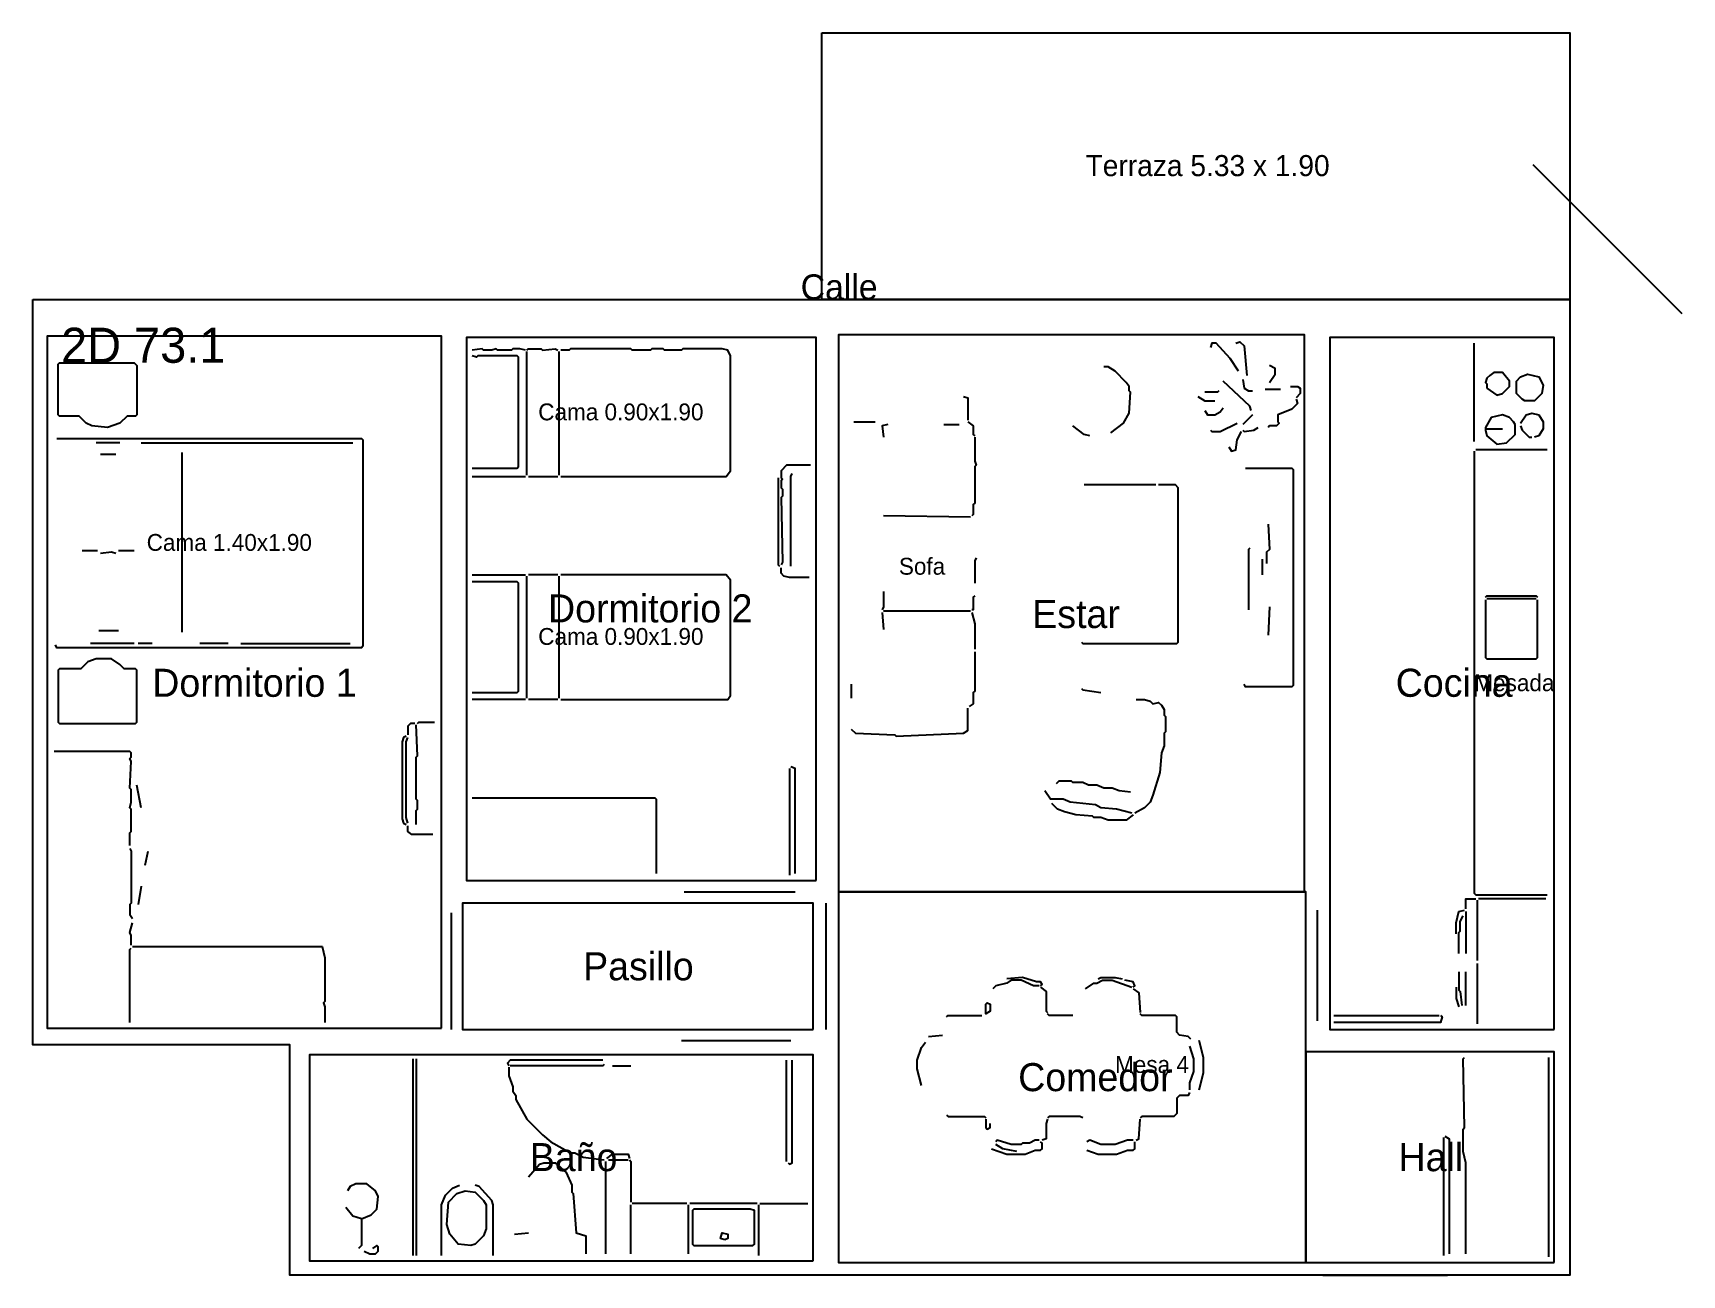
# Model space of a CAD drawing. Header units: metres. Extents: x 0 to 113, y 0 to 9.
# Drawn here: x 0 to 11.75, y 0 to 8.85 of the extents above; entities that cross this region are included whole.
import ezdxf

# ---------------------------------------------------------------- set-up
doc = ezdxf.new("R2010")
doc.units = ezdxf.units.M
for name, color, linetype in [('Trazo_Cotas', 9, 'Continuous'), ('Trazo_Entrada', 1, 'Continuous'), ('Trazo_Equipamiento', 8, 'Continuous'), ('Trazo_Estancias', 3, 'Continuous'), ('Trazo_Fachada', 30, 'Continuous'), ('Trazo_Norte', 1, 'Continuous'), ('Trazo_Puertas', 1, 'Continuous'), ('Trazo_Unidad', 7, 'Continuous'), ('Trazo_Ventanas', 5, 'Continuous')]:
    doc.layers.add(name, color=color, linetype=linetype)

msp = doc.modelspace()

# ---------------------------------------------------------------- texts
at = {"layer": 'Trazo_Cotas'}
msp.add_text('Terraza 5.33 x 1.90', height=0.15, dxfattribs=at).set_placement((7.5, 7.83))
at = {"layer": 'Trazo_Equipamiento', "color": 8}
for s, p in [('Cama 0.90x1.90', (3.6, 6.09)), ('Cama 1.40x1.90', (0.81, 5.16)), ('Sofa', (6.17, 4.99)), ('Cama 0.90x1.90', (3.6, 4.49)), ('Mesada', (10.27, 4.16)), ('Mesa 4', (7.71, 1.44))]:
    msp.add_text(s, height=0.12, dxfattribs=at).set_placement(p)
at = {"layer": 'Trazo_Estancias', "color": 5}
for s, p in [('Dormitorio 2', (3.67, 4.65)), ('Dormitorio 1', (0.85, 4.12))]:
    msp.add_text(s, height=0.2, dxfattribs=at).set_placement(p)
at = {"layer": 'Trazo_Estancias', "color": 2}
msp.add_text('Estar', height=0.2, dxfattribs=at).set_placement((7.12, 4.61))
at = {"layer": 'Trazo_Estancias', "color": 30}
msp.add_text('Cocina', height=0.2, dxfattribs=at).set_placement((9.71, 4.12))
at = {"layer": 'Trazo_Estancias', "color": 8}
for s, p in [('Pasillo', (3.92, 2.1)), ('Hall', (9.73, 0.74))]:
    msp.add_text(s, height=0.2, dxfattribs=at).set_placement(p)
at = {"layer": 'Trazo_Estancias', "color": 40}
msp.add_text('Comedor', height=0.2, dxfattribs=at).set_placement((7.02, 1.31))
at = {"layer": 'Trazo_Estancias', "color": 4}
msp.add_text('Baño', height=0.2, dxfattribs=at).set_placement((3.54, 0.74))
at = {"layer": 'Trazo_Fachada'}
msp.add_text('Calle', height=0.18, dxfattribs=at).set_placement((5.47, 6.95))
at = {"layer": 'Trazo_Unidad'}
msp.add_text('2D 73.1', height=0.25, dxfattribs=at).set_placement((0.2, 6.5))

# ---------------------------------------------------------------- linework, layer by layer
at = {"layer": 'Trazo_Cotas'}
msp.add_lwpolyline([(5.62, 8.85), (10.95, 8.85), (10.95, 6.95), (5.62, 6.95)], close=True, dxfattribs=at)
at = {"layer": 'Trazo_Entrada'}
msp.add_line((9.19, 0), (10.08, 0), dxfattribs=at)
at = {"layer": 'Trazo_Equipamiento', "color": 9}
for p, q in [((3.52, 5.7), (3.52, 6.58)), ((3.75, 5.7), (3.75, 6.58)), ((8.89, 6.31), (8.78, 6.31)), ((8.69, 6.13), (8.62, 6.06)), ((5.85, 6.08), (6, 6.08)), ((6.49, 6.06), (6.6, 6.06)), ((0.62, 5.93), (0.45, 5.93)), ((0.77, 5.93), (2.28, 5.93)), ((0.48, 5.85), (0.59, 5.85)), ((1.06, 5.86), (1.06, 4.58)), ((3.13, 5.69), (3.51, 5.69)), ((3.53, 5.69), (3.74, 5.69)), ((8, 5.63), (7.49, 5.63)), ((6.68, 5.4), (6.06, 5.41)), ((0.46, 5.16), (0.35, 5.16)), ((0.72, 5.16), (0.61, 5.16)), ((8.76, 4.99), (8.76, 5.1)), ((3.13, 4.99), (3.51, 4.99)), ((3.52, 4.11), (3.52, 4.98)), ((3.74, 4.99), (3.53, 4.99)), ((3.75, 4.11), (3.75, 4.98)), ((6.05, 4.72), (6.06, 4.6)), ((6.68, 4.73), (6.06, 4.73)), ((8.81, 4.76), (8.8, 4.56)), ((0.61, 4.59), (0.47, 4.59)), ((0.72, 4.5), (0.41, 4.5)), ((0.85, 4.5), (0.75, 4.5)), ((1.39, 4.5), (1.19, 4.5)), ((1.48, 4.5), (2.26, 4.5)), ((5.83, 4.21), (5.83, 4.11)), ((3.51, 4.1), (3.13, 4.1)), ((3.74, 4.1), (3.53, 4.1)), ((5.39, 3.61), (5.39, 2.85)), ((0.77, 3.33), (0.74, 3.49)), ((0.8, 2.92), (0.82, 3.02)), ((0.77, 2.77), (0.75, 2.64)), ((6.38, 1.7), (6.48, 1.71)), ((10.8, 0.13), (10.8, 1.55)), ((10.05, 0.98), (10.05, 0.14))]:
    msp.add_line(p, q, dxfattribs=at)
at = {"layer": 'Trazo_Equipamiento', "color": 8}
for p, q in [((10.27, 5.94), (10.27, 6.64)), ((10.36, 6.03), (10.47, 6.03)), ((10.79, 5.88), (10.28, 5.88)), ((10.36, 4.82), (10.71, 4.82)), ((10.21, 2.59), (10.21, 2.29)), ((10.29, 2.67), (10.29, 2.24)), ((10.78, 2.68), (10.3, 2.68)), ((10.21, 1.92), (10.21, 2.16)), ((10.29, 2.22), (10.29, 1.79)), ((9.27, 1.85), (10.02, 1.85)), ((2.71, 0.14), (2.71, 1.54)), ((2.73, 1.54), (2.73, 0.14)), ((5.37, 0.81), (5.37, 1.53)), ((4.13, 1.49), (4.26, 1.49)), ((4.08, 0.81), (4.08, 0.15)), ((4.1, 0.82), (4.24, 0.82)), ((4.26, 0.15), (4.26, 0.5)), ((4.66, 0.51), (4.27, 0.51)), ((4.67, 0.15), (4.67, 0.5)), ((5.16, 0.51), (4.68, 0.51)), ((5.17, 0.5), (5.17, 0.14)), ((5.18, 0.51), (5.52, 0.51)), ((3.43, 0.29), (3.53, 0.3))]:
    msp.add_line(p, q, dxfattribs=at)
at = {"layer": 'Trazo_Equipamiento', "color": 9}
for points in [[(3.51, 6.59), (3.47, 6.6), (3.42, 6.6), (3.41, 6.59), (3.31, 6.59), (3.3, 6.6), (3.27, 6.59), (3.21, 6.59), (3.2, 6.6), (3.13, 6.59)], [(3.52, 6.59), (3.53, 6.6), (3.62, 6.6), (3.63, 6.59), (3.72, 6.6), (3.74, 6.59)], [(3.76, 5.69), (4.94, 5.69), (4.97, 5.73), (4.97, 6.55), (4.95, 6.59), (4.91, 6.6), (4.63, 6.6), (4.62, 6.59), (4.5, 6.59), (4.49, 6.6), (4.41, 6.6), (4.4, 6.59), (4.27, 6.59), (4.26, 6.6), (3.83, 6.6), (3.82, 6.59), (3.76, 6.59)], [(8.59, 6.44), (8.53, 6.53), (8.43, 6.64), (8.4, 6.64), (8.39, 6.61)], [(8.57, 6.64), (8.6, 6.65), (8.63, 6.62), (8.65, 6.41)], [(3.13, 5.75), (3.45, 5.75), (3.46, 5.76), (3.46, 6.54), (3.45, 6.55), (3.17, 6.55), (3.16, 6.54), (3.13, 6.55)], [(7.68, 6), (7.77, 6.07), (7.81, 6.14), (7.82, 6.29), (7.81, 6.3), (7.81, 6.33), (7.79, 6.36), (7.71, 6.44), (7.66, 6.47), (7.63, 6.47)], [(8.81, 6.36), (8.85, 6.42), (8.85, 6.46), (8.81, 6.48)], [(8.68, 6.16), (8.67, 6.19), (8.48, 6.37)], [(8.62, 6.38), (8.63, 6.32), (8.66, 6.3), (8.69, 6.3)], [(6.63, 6.26), (6.66, 6.25), (6.66, 6.09)], [(8.3, 6.26), (8.35, 6.23), (8.42, 6.23)], [(8.45, 6.3), (8.44, 6.29), (8.35, 6.29)], [(9, 6.24), (9.01, 6.21), (8.97, 6.17), (8.87, 6.13), (8.87, 6.08), (8.88, 6.07), (8.86, 6.05), (8.81, 6.05), (8.8, 6.04)], [(8.96, 6.33), (9.01, 6.33), (9.03, 6.32), (9.03, 6.28), (9, 6.25)], [(8.35, 6.16), (8.37, 6.13), (8.42, 6.13), (8.46, 6.15), (8.48, 6.18)], [(6.09, 6.06), (6.05, 6.05), (6.06, 5.97)], [(6.66, 6.08), (6.7, 6.05), (6.7, 5.99), (6.71, 5.98)], [(7.53, 5.98), (7.49, 5.99), (7.41, 6.05)], [(8.39, 6.02), (8.4, 6.01), (8.46, 6.01), (8.58, 6.07)], [(8.52, 5.9), (8.54, 5.87), (8.57, 5.88), (8.58, 5.95), (8.61, 6.01)], [(8.62, 6.02), (8.63, 6.01), (8.7, 6.02), (8.73, 6.04)], [(0.17, 5.96), (2.34, 5.96), (2.35, 5.95), (2.35, 4.48), (2.34, 4.47), (0.17, 4.47), (0.16, 4.49)], [(6.71, 5.97), (6.71, 5.8), (6.72, 5.77), (6.71, 5.76), (6.71, 5.5), (6.7, 5.49), (6.7, 5.42), (6.69, 5.41)], [(5.54, 5.77), (5.37, 5.77), (5.33, 5.73), (5.33, 5.68), (5.34, 5.67), (5.33, 5.66), (5.33, 5.61), (5.34, 5.6), (5.34, 5.55), (5.33, 5.54), (5.34, 5.08), (5.33, 5.06)], [(5.31, 5.68), (5.31, 5.06), (5.32, 5.05)], [(5.4, 5.05), (5.4, 5.69), (5.41, 5.71)], [(8.64, 5.75), (8.97, 5.75), (8.98, 5.74), (8.98, 4.2), (8.97, 4.19), (8.64, 4.19), (8.63, 4.21)], [(7.47, 4.51), (7.48, 4.5), (8.15, 4.5), (8.16, 4.51), (8.16, 5.61), (8.14, 5.63), (8.02, 5.63)], [(8.8, 5.35), (8.81, 5.17), (8.79, 5.15), (8.79, 5.07)], [(8.67, 5.18), (8.66, 5.17), (8.66, 4.74)], [(0.59, 5.14), (0.56, 5.15), (0.48, 5.14)], [(6.72, 5.11), (6.71, 5.09), (6.71, 4.93)], [(3.13, 4.15), (3.45, 4.15), (3.46, 4.16), (3.46, 4.93), (3.45, 4.94), (3.13, 4.94)], [(3.76, 4.1), (4.95, 4.1), (4.97, 4.13), (4.97, 4.95), (4.94, 4.99), (3.76, 4.99)], [(5.53, 4.97), (5.39, 4.97), (5.35, 4.98), (5.33, 5), (5.33, 5.04)], [(6.06, 4.87), (6.06, 4.76), (6.05, 4.74)], [(6.71, 4.84), (6.7, 4.83), (6.7, 4.74), (6.69, 4.74)], [(6.69, 4.72), (6.71, 4.64), (6.71, 4.46)], [(6.71, 4.44), (6.71, 4.16), (6.7, 4.15), (6.7, 4.07), (6.67, 4.05)], [(7.47, 4.18), (7.48, 4.17), (7.61, 4.15)], [(5.83, 3.89), (5.86, 3.86), (6.14, 3.85), (6.15, 3.84), (6.63, 3.86), (6.66, 3.88), (6.66, 4.04)], [(7.86, 4.1), (7.92, 4.1), (7.96, 4.09), (7.98, 4.07), (8.02, 4.08), (8.04, 4.06), (8.06, 4.03), (8.06, 3.99), (8.07, 3.98), (8.07, 3.87), (8.06, 3.86), (8.06, 3.77), (8.04, 3.72), (8.03, 3.58), (7.98, 3.42), (7.96, 3.37), (7.92, 3.33), (7.85, 3.29)], [(2.72, 3.93), (2.69, 3.93), (2.67, 3.91), (2.67, 3.85)], [(2.73, 3.21), (2.73, 3.31), (2.74, 3.32), (2.74, 3.38), (2.73, 3.39), (2.73, 3.69), (2.74, 3.7), (2.73, 3.92)], [(2.74, 3.93), (2.75, 3.94), (2.86, 3.94)], [(2.66, 3.84), (2.64, 3.83), (2.63, 3.8), (2.63, 3.25), (2.64, 3.22), (2.66, 3.21)], [(2.67, 3.22), (2.66, 3.26), (2.66, 3.8), (2.67, 3.83)], [(0.69, 3.06), (0.69, 3.15), (0.7, 3.16), (0.7, 3.32), (0.69, 3.33), (0.7, 3.37), (0.7, 3.46), (0.69, 3.47), (0.7, 3.66), (0.69, 3.68), (0.7, 3.69), (0.7, 3.72), (0.69, 3.73), (0.15, 3.73)], [(5.43, 2.86), (5.43, 3.61), (5.4, 3.62)], [(7.83, 3.29), (7.72, 3.32), (7.61, 3.33), (7.57, 3.35), (7.39, 3.37), (7.34, 3.39), (7.25, 3.39), (7.21, 3.45)], [(7.82, 3.44), (7.74, 3.45), (7.69, 3.47), (7.63, 3.47), (7.58, 3.49), (7.52, 3.49), (7.48, 3.51), (7.41, 3.51), (7.4, 3.52), (7.31, 3.52), (7.29, 3.5)], [(3.13, 3.4), (4.43, 3.4), (4.44, 3.39), (4.44, 2.86)], [(7.84, 3.28), (7.79, 3.24), (7.66, 3.24), (7.61, 3.26), (7.56, 3.26), (7.55, 3.27), (7.43, 3.28), (7.35, 3.3), (7.3, 3.32), (7.26, 3.36)], [(2.85, 3.14), (2.7, 3.14), (2.67, 3.16), (2.67, 3.2)], [(0.69, 3.04), (0.7, 3.02), (0.7, 2.65), (0.69, 2.64), (0.69, 2.57), (0.71, 2.54)], [(0.7, 2.35), (0.7, 2.42), (0.69, 2.44), (0.71, 2.51)], [(0.69, 1.8), (0.69, 2.32), (0.7, 2.33)], [(0.71, 2.34), (2.06, 2.34), (2.08, 2.26), (2.08, 1.95), (2.07, 1.94), (2.08, 1.91), (2.08, 1.8)], [(7.18, 2.06), (7.19, 2.07), (7.18, 2.09), (7.15, 2.09), (7.05, 2.12), (6.94, 2.11)], [(7.59, 2.11), (7.61, 2.12), (7.71, 2.12), (7.76, 2.11)], [(7.17, 2.06), (7.13, 2.06), (7.04, 2.1), (6.97, 2.1), (6.94, 2.08), (6.86, 2.06), (6.84, 2.04)], [(7.18, 2.05), (7.22, 2.02), (7.22, 1.88), (7.23, 1.87)], [(7.5, 2.04), (7.56, 2.08), (7.58, 2.08), (7.62, 2.1), (7.69, 2.1), (7.83, 2.05)], [(7.84, 2.05), (7.85, 2.06), (7.84, 2.09), (7.78, 2.1)], [(7.84, 2.04), (7.88, 2.01), (7.89, 1.87)], [(6.51, 1.84), (6.52, 1.85), (6.76, 1.85)], [(7.41, 1.85), (7.24, 1.85), (7.23, 1.86)], [(8.25, 1.68), (8.23, 1.7), (8.17, 1.71), (8.15, 1.73), (8.15, 1.84), (8.14, 1.85), (7.9, 1.85), (7.89, 1.86)], [(6.33, 1.35), (6.3, 1.47), (6.3, 1.53), (6.33, 1.62), (6.36, 1.66)], [(8.31, 1.32), (8.34, 1.44), (8.34, 1.55), (8.31, 1.67)], [(8.24, 1.63), (8.27, 1.54), (8.27, 1.45), (8.24, 1.37), (8.24, 1.32)], [(10.21, 0.15), (10.21, 0.8), (10.19, 0.88), (10.19, 1.04), (10.2, 1.05), (10.19, 1.54), (10.2, 1.55)], [(8.24, 1.3), (8.23, 1.28), (8.17, 1.28), (8.15, 1.26), (8.15, 1.15), (8.13, 1.13), (7.9, 1.13), (7.89, 1.12)], [(6.51, 1.14), (6.52, 1.13), (6.78, 1.13), (6.79, 1.12)], [(6.79, 1.11), (6.79, 1.05), (6.8, 1.04), (6.82, 1.05), (6.82, 1.08)], [(7.23, 1.11), (7.22, 1.08), (7.22, 0.97), (7.19, 0.96)], [(7.48, 1.12), (7.46, 1.13), (7.24, 1.13), (7.23, 1.12)], [(7.86, 0.96), (7.88, 0.97), (7.89, 1.11)], [(6.83, 0.9), (6.94, 0.86), (7.07, 0.86), (7.14, 0.89), (7.18, 0.89), (7.19, 0.9), (7.19, 0.94), (7.18, 0.95)], [(7.17, 0.96), (7.14, 0.96), (7.1, 0.94), (7.05, 0.94), (7.04, 0.93), (6.97, 0.93), (6.87, 0.96), (6.86, 0.95)], [(7.84, 0.96), (7.8, 0.96), (7.71, 0.93), (7.61, 0.93), (7.53, 0.96), (7.51, 0.95)], [(7.51, 0.89), (7.59, 0.86), (7.72, 0.86), (7.8, 0.89), (7.84, 0.89), (7.85, 0.9), (7.85, 0.95)], [(10.06, 0.99), (10.09, 0.97), (10.09, 0.15)], [(7.01, 0.88), (6.91, 0.9), (6.86, 0.93)]]:
    msp.add_lwpolyline(points, dxfattribs=at)
for points in [[(0.18, 6.49), (0.19, 6.5), (0.72, 6.5), (0.74, 6.48), (0.74, 6.13), (0.73, 6.12), (0.67, 6.12), (0.62, 6.07), (0.53, 6.04), (0.42, 6.05), (0.38, 6.07), (0.33, 6.12), (0.19, 6.12), (0.18, 6.13)], [(0.62, 4.35), (0.56, 4.39), (0.45, 4.39), (0.39, 4.37), (0.34, 4.32), (0.19, 4.32), (0.18, 4.31), (0.18, 3.94), (0.19, 3.93), (0.73, 3.93), (0.74, 3.94), (0.74, 4.31), (0.73, 4.32), (0.65, 4.32)], [(6.79, 1.93), (6.8, 1.94), (6.82, 1.93), (6.82, 1.88), (6.79, 1.86)]]:
    msp.add_lwpolyline(points, close=True, dxfattribs=at)
at = {"layer": 'Trazo_Equipamiento', "color": 8}
for points in [[(10.36, 6.32), (10.43, 6.27), (10.47, 6.28), (10.52, 6.33), (10.52, 6.37), (10.47, 6.43), (10.41, 6.43), (10.38, 6.41), (10.36, 6.39), (10.35, 6.36), (10.36, 6.35)], [(10.57, 6.37), (10.6, 6.4), (10.65, 6.42), (10.73, 6.4), (10.76, 6.34), (10.75, 6.28), (10.7, 6.23), (10.63, 6.23), (10.61, 6.24), (10.57, 6.28)], [(10.35, 6.02), (10.36, 5.98), (10.43, 5.92), (10.5, 5.93), (10.56, 5.99), (10.56, 6.06), (10.55, 6.08), (10.52, 6.11), (10.47, 6.13), (10.39, 6.11), (10.35, 6.04)], [(2.95, 0.36), (2.96, 0.52), (3.02, 0.58), (3.08, 0.6), (3.15, 0.59), (3.21, 0.53), (3.23, 0.5), (3.23, 0.33), (3.21, 0.28), (3.15, 0.22), (3.12, 0.21), (3.03, 0.22), (2.97, 0.29)], [(5.11, 0.47), (4.71, 0.47), (4.7, 0.46), (4.7, 0.22), (4.71, 0.21), (5.13, 0.21), (5.14, 0.22), (5.14, 0.46)], [(4.93, 0.25), (4.9, 0.26), (4.91, 0.3), (4.95, 0.29), (4.95, 0.26)]]:
    msp.add_lwpolyline(points, close=True, dxfattribs=at)
for points in [[(10.6, 6.07), (10.64, 6.13), (10.68, 6.14), (10.73, 6.13), (10.76, 6.08), (10.76, 6.03), (10.73, 5.98), (10.7, 5.97)], [(10.6, 6.05), (10.61, 6.02), (10.66, 5.97), (10.68, 5.97)], [(10.27, 5.87), (10.27, 2.72), (10.28, 2.71), (10.79, 2.71)], [(10.35, 4.83), (10.36, 4.84), (10.71, 4.84), (10.72, 4.83)], [(10.35, 4.81), (10.35, 4.4), (10.36, 4.39), (10.71, 4.39), (10.72, 4.4), (10.72, 4.81)], [(10.14, 2.43), (10.14, 2.51), (10.16, 2.59), (10.2, 2.6)], [(10.21, 2.61), (10.21, 2.68), (10.28, 2.68)], [(10.16, 2.29), (10.16, 2.44), (10.17, 2.45), (10.17, 2.52), (10.19, 2.56)], [(10.16, 2.16), (10.16, 2.03), (10.17, 2.02), (10.18, 1.92)], [(10.14, 2.05), (10.14, 1.97), (10.16, 1.91)], [(10.03, 1.85), (10.04, 1.84), (10.03, 1.8), (9.27, 1.8)], [(4.06, 1.53), (3.4, 1.53), (3.38, 1.51), (3.39, 1.49)], [(5.38, 0.8), (5.39, 0.79), (5.41, 0.8), (5.41, 1.53)], [(3.39, 1.48), (3.39, 1.42), (3.42, 1.34), (3.42, 1.31), (3.44, 1.28), (3.44, 1.25), (3.52, 1.11), (3.63, 1), (3.69, 0.95), (3.83, 0.87), (3.86, 0.87), (3.92, 0.84), (4.07, 0.82)], [(4.07, 1.5), (4.06, 1.49), (3.4, 1.49)], [(4.09, 0.83), (4.13, 0.86), (4.24, 0.86), (4.25, 0.83)], [(3.53, 0.7), (3.61, 0.79), (3.64, 0.8), (3.72, 0.8), (3.8, 0.73), (3.84, 0.64), (3.84, 0.59), (3.85, 0.58), (3.87, 0.3), (3.94, 0.28), (3.94, 0.15)], [(4.25, 0.82), (4.26, 0.81), (4.26, 0.52)], [(2.34, 0.4), (2.41, 0.43), (2.45, 0.47), (2.46, 0.56), (2.44, 0.6), (2.38, 0.65), (2.3, 0.65), (2.26, 0.63), (2.24, 0.6)], [(2.91, 0.14), (2.91, 0.5), (2.94, 0.57), (2.99, 0.62), (3.04, 0.64)], [(3.28, 0.14), (3.28, 0.5), (3.27, 0.53), (3.18, 0.63), (3.15, 0.64)], [(2.34, 0.4), (2.28, 0.42), (2.23, 0.48)], [(2.34, 0.4), (2.34, 0.21), (2.32, 0.19)], [(2.36, 0.17), (2.4, 0.15), (2.44, 0.15), (2.46, 0.17), (2.46, 0.2), (2.45, 0.21), (2.42, 0.19)]]:
    msp.add_lwpolyline(points, dxfattribs=at)
at = {"layer": 'Trazo_Estancias', "color": 2}
msp.add_lwpolyline([(9.06, 2.73), (9.06, 6.7), (5.74, 6.7), (5.74, 2.73)], close=True, dxfattribs=at)
at = {"layer": 'Trazo_Estancias', "color": 5}
for points in [[(2.91, 1.76), (2.91, 6.69), (0.1, 6.69), (0.1, 1.76)], [(5.58, 2.81), (5.58, 6.68), (3.09, 6.68), (3.09, 2.81)]]:
    msp.add_lwpolyline(points, close=True, dxfattribs=at)
at = {"layer": 'Trazo_Estancias', "color": 30}
msp.add_lwpolyline([(10.84, 1.75), (10.84, 6.68), (9.24, 6.68), (9.24, 1.75)], close=True, dxfattribs=at)
at = {"layer": 'Trazo_Estancias', "color": 40}
msp.add_lwpolyline([(9.07, 0.09), (9.07, 2.73), (5.74, 2.73), (5.74, 0.09)], close=True, dxfattribs=at)
at = {"layer": 'Trazo_Estancias', "color": 8}
for points in [[(5.56, 1.75), (5.56, 2.65), (3.06, 2.65), (3.06, 1.75)], [(10.84, 0.09), (10.84, 1.59), (9.07, 1.59), (9.07, 0.09)]]:
    msp.add_lwpolyline(points, close=True, dxfattribs=at)
at = {"layer": 'Trazo_Estancias', "color": 4}
msp.add_lwpolyline([(5.56, 0.1), (5.56, 1.57), (1.97, 1.57), (1.97, 0.1)], close=True, dxfattribs=at)
at = {"layer": 'Trazo_Fachada'}
msp.add_line((0.02, 6.95), (10.92, 6.95), dxfattribs=at)
at = {"layer": 'Trazo_Norte'}
msp.add_line((11.75, 6.85), (10.69, 7.91), dxfattribs=at)
at = {"layer": 'Trazo_Puertas'}
for p, q in [((4.64, 2.73), (5.43, 2.73)), ((5.65, 2.65), (5.65, 1.75)), ((9.15, 2.6), (9.15, 1.81)), ((2.98, 2.58), (2.98, 1.75)), ((4.62, 1.67), (5.4, 1.67))]:
    msp.add_line(p, q, dxfattribs=at)
at = {"layer": 'Trazo_Unidad'}
msp.add_lwpolyline([(0, 6.95), (10.95, 6.95), (10.95, 0), (1.83, 0), (1.83, 1.64), (0, 1.64)], close=True, dxfattribs=at)
at = {"layer": 'Trazo_Ventanas'}
for p, q in [((0.47, 6.95), (2.83, 6.95)), ((3.2, 6.95), (5.48, 6.95)), ((5.91, 6.95), (8.9, 6.95)), ((9.29, 6.95), (10.07, 6.95))]:
    msp.add_line(p, q, dxfattribs=at)

msp.set_redraw_order([(e.dxf.handle, doc.entitydb.next_handle()) for e in msp.query("TEXT MTEXT ATTDEF DIMENSION ARC_DIMENSION")])  # texts and dimensions are drawn at this point

doc.saveas('drawing.dxf')
